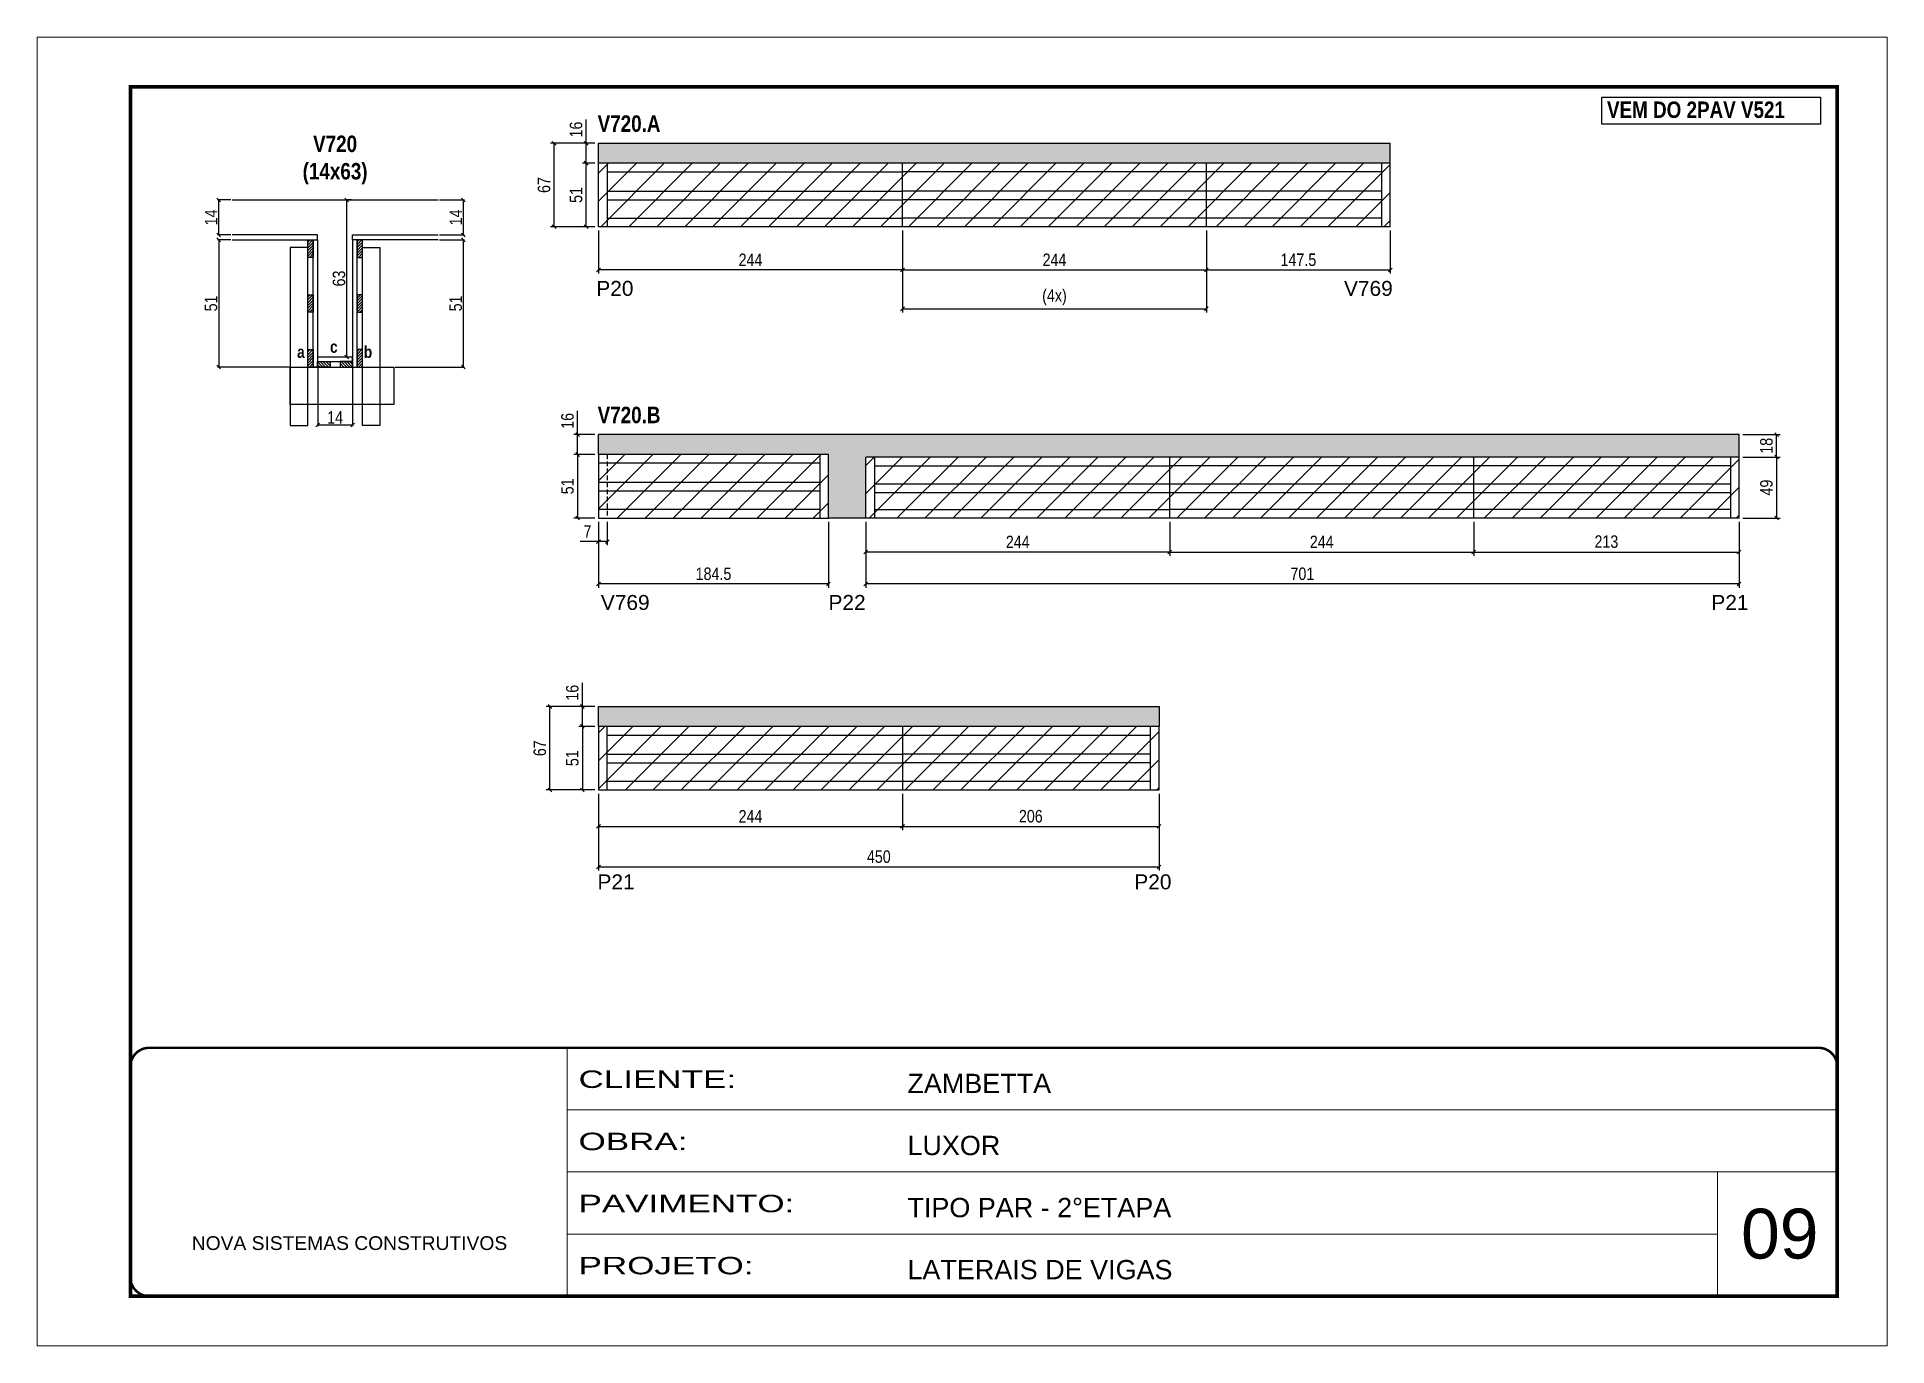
# Model space of a CAD drawing. Extents: x 3309 to 9563, y -2522 to 14608.
# Drawn here: x 3309 to 4794, y 11261 to 12311 of the extents above; entities that cross this region are included whole.
import ezdxf

# ---------------------------------------------------------------- set-up
doc = ezdxf.new("R2010")
doc.units = 0
for name, pattern in [('CONTINUO', [0]), ('DASHED', [0.75, 0.5, -0.25]), ('HIDDEN', [0.375, 0.25, -0.125])]:
    doc.linetypes.add(name, pattern=pattern)
for name, color, linetype in [('5', 5, 'Continuous'), ('COTA', 241, 'Continuous'), ('detalhes', 4, 'Continuous'), ('NOMENCLATURA', 7, 'Continuous'), ('Painéis', 200, 'Continuous'), ('SARR_2.2x7', 40, 'Continuous'), ('SARR_3.5x7', 81, 'Continuous')]:
    doc.layers.add(name, color=color, linetype=linetype)
for name, color, linetype, lineweight in [('CARIMBO', 255, 'Continuous', 9), ('CONCRETO', 251, 'Continuous', 25), ('Folhas', 255, 'Continuous', 9), ('Hachura', 251, 'Continuous', 9), ('SARRAFO DE PRESSAO', 251, 'DASHED', 9)]:
    doc.layers.add(name, color=color, linetype=linetype, lineweight=lineweight)
doc.styles.add('ARIAL', font='arial.ttf')
doc.styles.add('COTA TECNICA', font='techl___.ttf', dxfattribs={"height": 10})
doc.styles.add('COTA TECNICA 2X', font='techl___.ttf', dxfattribs={"height": 10})
doc.styles.get("Standard").update_dxf_attribs({"font": 'arial.ttf'})
doc.styles.add('TECNICA', font='techb___.ttf', dxfattribs={"height": 10})
doc.styles.add('Tecnologia', font='')
doc.styles.get('Tecnologia').set_extended_font_data('Forgotten Futurist')
doc.dimstyles.new('PAINEL', dxfattribs={"dimtxt": 10, "dimasz": 3, "dimexe": 3, "dimexo": 3, "dimgap": 3, "dimtad": 1, "dimdec": 1, "dimzin": 12, "dimdsep": 46, "dimtxsty": 'COTA TECNICA', "dimblk1": 'OBLIQUE', "dimblk2": 'OBLIQUE', "dimsah": 1, "dimcen": 0.9, "dimclrd": 4, "dimclre": 4, "dimclrt": 240, "dimadec": 1, "dimazin": 3, "dimtfac": 1, "dimtdec": 1, "dimtmove": 0, "dimatfit": 3, "dimfxl": 1, "dimtolj": 1, "dimtzin": 12, "dimarcsym": 0})
doc.dimstyles.new('SECAO', dxfattribs={"dimscale": 0.333333, "dimtxt": 5, "dimasz": 9, "dimexe": 3, "dimexo": 3, "dimgap": 3, "dimtad": 1, "dimdec": 1, "dimlfac": 0.5, "dimzin": 12, "dimdsep": 46, "dimtxsty": 'COTA TECNICA 2X', "dimblk1": 'OBLIQUE', "dimblk2": 'OBLIQUE', "dimsah": 1, "dimcen": 0.9, "dimclrd": 4, "dimclre": 4, "dimclrt": 240, "dimadec": 1, "dimazin": 3, "dimtfac": 1, "dimtdec": 1, "dimtmove": 0, "dimatfit": 3, "dimfxl": 1, "dimtolj": 1, "dimtzin": 12, "dimarcsym": 0})
pattern_1 = [(45, (-119985.518, -21131.5717), (-1.122532015, 1.122532015), [])]

msp = doc.modelspace()

# ---------------------------------------------------------------- texts
at = {"layer": '5', "linetype": 'Continuous'}
for s, rotation, p in [('P20', 0.00004, (3758.33, 12103.07, 0)), ('V769', 0.00004, (4358.5, 12103.07, 0)), ('V769', 359.99996, (3761.98, 11851.13)), ('P22', 359.99996, (3944.69, 11851.13)), ('P21', 359.99996, (4653.38, 11851.13)), ('P21', 359.99996, (3759.26, 11627.03)), ('P20', 359.99996, (4190.19, 11627.03))]:
    msp.add_text(s, height=12, rotation=rotation, dxfattribs=at).set_placement(p)
at = {"layer": 'CARIMBO', "style": 'ARIAL'}
msp.add_text('09', height=40, dxfattribs=at).set_placement((4677.23, 11330.85))
at = {"layer": 'detalhes', "style": 'TECNICA'}
for s, p in [('a', (3518.13, 12053.33)), ('c', (3544.57, 12057.44)), ('b', (3571.69, 12053.32))]:
    msp.add_text(s, height=9.6, dxfattribs=at).set_placement(p)
at = {"layer": 'NOMENCLATURA', "style": 'TECNICA'}
for s, p in [('VEM DO 2PAV V521', (4569.61, 12245.79)), ('V720.A', (3759.4, 12234.65)), ('V720.B', (3759.4, 12000.94))]:
    msp.add_text(s, height=13.2, dxfattribs=at).set_placement(p)
at = {"layer": 'NOMENCLATURA', "insert": (3548.65, 12231.66), "char_height": 13.2, "attachment_point": 2, "style": 'TECNICA'}
msp.add_mtext_dynamic_manual_height_columns('V720\\P(14x63)', width=300.2766, gutter_width=1, heights=[0], dxfattribs=at)

# ---------------------------------------------------------------- blocks, each defined once
blk = doc.blocks.new('9999999999')
at = {"color": 30, "linetype": 'CONTINUO'}
for p, q in [((98564.6, 34230.2), (98564.6, 34429.4)), ((98564.6, 34379.6), (99584, 34379.6)), ((98564.6, 34329.8), (99488, 34329.8)), ((99584, 34329.8), (99488, 34329.8)), ((99488, 34329.8), (99488, 34230.2)), ((98564.6, 34280), (99488, 34280))]:
    blk.add_line(p, q, dxfattribs=at)
at = {"color": 30, "linetype": 'CONTINUO', "const_width": 2}
blk.add_lwpolyline([(99584, 34230.2), (99584, 34414.4, 0.414214), (99569, 34429.4), (98229, 34429.4, 0.414214), (98214, 34414.4), (98214, 34245.2, 0.414214), (98229, 34230.2), (99584, 34230.2)], format="xyb", dxfattribs=at)
at = {"layer": 'Folhas'}
blk.add_lwpolyline([(98139, 34190.2), (99624, 34190.2), (99624, 35240.2), (98139, 35240.2)], close=True, dxfattribs=at)
at = {"layer": 'Folhas', "color": 30, "const_width": 3}
blk.add_lwpolyline([(98214, 34230.2), (99584, 34230.2), (99584, 35200.2), (98214, 35200.2)], close=True, dxfattribs=at)
at = {"color": 7, "linetype": 'Continuous', "ltscale": 5, "style": 'ARIAL'}
for s, height, p in [('ZAMBETTA', 15.48, (98837.7, 34393.1)), ('LUXOR', 15.48, (98837.7, 34343.3)), ('TIPO PAR - 2°ETAPA', 15.483, (98837.7, 34293.5)), ('NOVA SISTEMAS CONSTRUTIVOS', 11.059, (98263.2, 34267.2)), ('LATERAIS DE VIGAS', 15.483, (98837.7, 34243.7))]:
    blk.add_text(s, height=height, dxfattribs=at).set_placement(p)
at = {"layer": 'Folhas', "color": 7, "style": 'Tecnologia', "width": 1.5}
for s, p in [('CLIENTE:', (98573.7, 34397.2)), ('OBRA:', (98573.7, 34347.3)), ('PAVIMENTO:', (98573.7, 34297.5)), ('PROJETO:', (98573.7, 34247.7))]:
    blk.add_text(s, height=14, dxfattribs=at).set_placement(p)
blk = doc.blocks.new('_Oblique')
at = {"color": 0, "linetype": 'ByBlock', "lineweight": -2}
blk.add_line((-0.5, -0.5), (0.5, 0.5), dxfattribs=at)
blk = doc.blocks.new('*D1153')
at = {"layer": 'COTA', "color": 4, "lineweight": -2, "transparency": 16777216}
for p, q in [((3465, 12148), (3454.2, 12148)), ((3455.2, 12148), (3455.2, 12046)), ((3511.7, 12046), (3454.2, 12046))]:
    blk.add_line(p, q, dxfattribs=at)
at = {"layer": 'Defpoints', "color": 0, "transparency": 16777216}
for p in [(3466, 12148), (3455.2, 12046), (3512.7, 12046, 0)]:
    blk.add_point(p, dxfattribs=at)
at = {"layer": 'COTA', "color": 4, "lineweight": -2, "transparency": 16777216, "xscale": 3, "yscale": 3, "zscale": 3}
for p, rotation in [((3455.2, 12148), 90), ((3455.2, 12046), 270)]:
    blk.add_blockref('_Oblique', p, dxfattribs=dict(at, rotation=rotation))
at = {"layer": 'COTA', "color": 240, "transparency": 16777216, "insert": (3449.1, 12097), "char_height": 10, "attachment_point": 5, "rotation": 90, "style": 'COTA TECNICA 2X'}
blk.add_mtext('\\A1;51', dxfattribs=at)
blk = doc.blocks.new('*D1154')
at = {"layer": 'COTA', "color": 4, "lineweight": -2, "transparency": 16777216}
for p, q in [((3561.7, 12180), (3557, 12180)), ((3558, 12054), (3558, 12180)), ((3561.7, 12054), (3557, 12054))]:
    blk.add_line(p, q, dxfattribs=at)
at = {"layer": 'Defpoints', "color": 0, "transparency": 16777216}
for p in [(3558, 12180), (3562.7, 12180), (3562.7, 12054)]:
    blk.add_point(p, dxfattribs=at)
at = {"layer": 'COTA', "color": 4, "lineweight": -2, "transparency": 16777216, "xscale": 3, "yscale": 3, "zscale": 3}
for p, rotation in [((3558, 12180), 90), ((3558, 12054), 270)]:
    blk.add_blockref('_Oblique', p, dxfattribs=dict(at, rotation=rotation))
at = {"layer": 'COTA', "color": 240, "transparency": 16777216, "insert": (3551.8, 12117), "char_height": 10, "attachment_point": 5, "rotation": 90, "style": 'COTA TECNICA 2X'}
blk.add_mtext('\\A1;63', dxfattribs=at)
blk = doc.blocks.new('*D1174')
at = {"layer": 'COTA', "color": 4, "lineweight": -2, "transparency": 16777216}
for p, q in [((3465, 12180), (3454.2, 12180)), ((3455.2, 12152), (3455.2, 12180)), ((3465, 12152), (3454.2, 12152))]:
    blk.add_line(p, q, dxfattribs=at)
at = {"layer": 'Defpoints', "color": 0, "transparency": 16777216}
for p in [(3455.2, 12180), (3466, 12180), (3466, 12152)]:
    blk.add_point(p, dxfattribs=at)
at = {"layer": 'COTA', "color": 4, "lineweight": -2, "transparency": 16777216, "xscale": 3, "yscale": 3, "zscale": 3}
for p, rotation in [((3455.2, 12180), 90), ((3455.2, 12152), 270)]:
    blk.add_blockref('_Oblique', p, dxfattribs=dict(at, rotation=rotation))
at = {"layer": 'COTA', "color": 240, "transparency": 16777216, "insert": (3449.1, 12166), "char_height": 10, "attachment_point": 5, "rotation": 90, "style": 'COTA TECNICA 2X'}
blk.add_mtext('\\A1;14', dxfattribs=at)
blk = doc.blocks.new('*D1175')
at = {"layer": 'COTA', "color": 4, "lineweight": -2, "transparency": 16777216}
for p, q in [((3534.7, 12045), (3534.7, 11998.5)), ((3562.7, 12045), (3562.7, 11998.5)), ((3534.7, 11999.5), (3562.7, 11999.5))]:
    blk.add_line(p, q, dxfattribs=at)
at = {"layer": 'Defpoints', "color": 0, "transparency": 16777216}
for p in [(3534.7, 12046), (3562.7, 12046), (3562.7, 11999.5)]:
    blk.add_point(p, dxfattribs=at)
at = {"layer": 'COTA', "color": 4, "lineweight": -2, "transparency": 16777216, "xscale": 3, "yscale": 3, "zscale": 3, "rotation": 180}
blk.add_blockref('_Oblique', (3534.7, 11999.5), dxfattribs=at)
at = {"layer": 'COTA', "color": 4, "lineweight": -2, "transparency": 16777216, "xscale": 3, "yscale": 3, "zscale": 3}
blk.add_blockref('_Oblique', (3562.7, 11999.5), dxfattribs=at)
at = {"layer": 'COTA', "color": 240, "transparency": 16777216, "insert": (3548.7, 12005.6), "char_height": 10, "attachment_point": 5, "style": 'COTA TECNICA 2X'}
blk.add_mtext('\\A1;14', dxfattribs=at)
blk = doc.blocks.new('*D1176')
at = {"layer": 'COTA', "color": 4, "lineweight": -2, "transparency": 16777216}
for p, q in [((3632.4, 12148), (3652.6, 12148)), ((3651.6, 12046), (3651.6, 12148)), ((3596.8, 12046), (3652.6, 12046))]:
    blk.add_line(p, q, dxfattribs=at)
at = {"layer": 'Defpoints', "color": 0, "transparency": 16777216}
for p in [(3631.4, 12148), (3651.6, 12148), (3595.8, 12046)]:
    blk.add_point(p, dxfattribs=at)
at = {"layer": 'COTA', "color": 4, "lineweight": -2, "transparency": 16777216, "xscale": 3, "yscale": 3, "zscale": 3}
for p, rotation in [((3651.6, 12148), 90), ((3651.6, 12046), 270)]:
    blk.add_blockref('_Oblique', p, dxfattribs=dict(at, rotation=rotation))
at = {"layer": 'COTA', "color": 240, "transparency": 16777216, "insert": (3645.5, 12097), "char_height": 10, "attachment_point": 5, "rotation": 90, "style": 'COTA TECNICA 2X'}
blk.add_mtext('\\A1;51', dxfattribs=at)
blk = doc.blocks.new('*D1177')
at = {"layer": 'COTA', "color": 4, "lineweight": -2, "transparency": 16777216}
for p, q in [((3632.4, 12180), (3652.6, 12180)), ((3651.6, 12152), (3651.6, 12180)), ((3632.4, 12152), (3652.6, 12152))]:
    blk.add_line(p, q, dxfattribs=at)
at = {"layer": 'Defpoints', "color": 0, "transparency": 16777216}
for p in [(3631.4, 12180), (3651.6, 12180), (3631.4, 12152)]:
    blk.add_point(p, dxfattribs=at)
at = {"layer": 'COTA', "color": 4, "lineweight": -2, "transparency": 16777216, "xscale": 3, "yscale": 3, "zscale": 3}
for p, rotation in [((3651.6, 12180), 90), ((3651.6, 12152), 270)]:
    blk.add_blockref('_Oblique', p, dxfattribs=dict(at, rotation=rotation))
at = {"layer": 'COTA', "color": 240, "transparency": 16777216, "insert": (3645.5, 12166), "char_height": 10, "attachment_point": 5, "rotation": 90, "style": 'COTA TECNICA 2X'}
blk.add_mtext('\\A1;14', dxfattribs=at)
blk = doc.blocks.new('*D1830')
at = {"layer": 'COTA', "color": 4, "linetype": 'ByBlock', "lineweight": -2, "transparency": 16777216}
for p, q in [((3760.1, 12155.5), (3760.1, 12120.9)), ((4004.1, 12155.5), (4004.1, 12120.9)), ((4004.1, 12123.9), (3760.1, 12123.9))]:
    blk.add_line(p, q, dxfattribs=at)
at = {"layer": 'Defpoints', "color": 0, "linetype": 'ByBlock', "transparency": 16777216}
for p in [(3760.1, 12158.5), (4004.1, 12158.5), (3760.1, 12123.9)]:
    blk.add_point(p, dxfattribs=at)
at = {"layer": 'COTA', "color": 4, "linetype": 'ByBlock', "lineweight": -2, "transparency": 16777216, "xscale": 3, "yscale": 3, "zscale": 3, "rotation": 180}
blk.add_blockref('_Oblique', (3760.1, 12123.9), dxfattribs=at)
at = {"layer": 'COTA', "color": 4, "linetype": 'ByBlock', "lineweight": -2, "transparency": 16777216, "xscale": 3, "yscale": 3, "zscale": 3}
blk.add_blockref('_Oblique', (4004.1, 12123.9), dxfattribs=at)
at = {"layer": 'COTA', "color": 240, "linetype": 'ByBlock', "transparency": 16777216, "insert": (3882.1, 12132), "char_height": 10, "attachment_point": 5, "style": 'COTA TECNICA'}
blk.add_mtext('\\A1;244', dxfattribs=at)
blk = doc.blocks.new('*D1831')
at = {"layer": 'COTA', "color": 4, "lineweight": -2, "transparency": 16777216}
for p, q in [((4004.1, 12155.5), (4004.1, 12120.9)), ((4248.1, 12155.5), (4248.1, 12120.9)), ((4004.1, 12123.9), (4248.1, 12123.9))]:
    blk.add_line(p, q, dxfattribs=at)
at = {"layer": 'Defpoints', "color": 0, "transparency": 16777216}
for p in [(4004.1, 12158.5, 0), (4248.1, 12158.5, 0), (4248.1, 12123.9)]:
    blk.add_point(p, dxfattribs=at)
at = {"layer": 'COTA', "color": 4, "lineweight": -2, "transparency": 16777216, "xscale": 3, "yscale": 3, "zscale": 3, "rotation": 180}
blk.add_blockref('_Oblique', (4004.1, 12123.9), dxfattribs=at)
at = {"layer": 'COTA', "color": 4, "lineweight": -2, "transparency": 16777216, "xscale": 3, "yscale": 3, "zscale": 3}
blk.add_blockref('_Oblique', (4248.1, 12123.9), dxfattribs=at)
at = {"layer": 'COTA', "color": 240, "transparency": 16777216, "insert": (4126.1, 12132), "char_height": 10, "attachment_point": 5, "style": 'COTA TECNICA'}
blk.add_mtext('\\A1;244', dxfattribs=at)
blk = doc.blocks.new('*D1832')
at = {"layer": 'COTA', "color": 4, "lineweight": -2, "transparency": 16777216}
for p, q in [((4248.1, 12155.5), (4248.1, 12120.9)), ((4395.6, 12155.5), (4395.6, 12120.9)), ((4248.1, 12123.9), (4395.6, 12123.9))]:
    blk.add_line(p, q, dxfattribs=at)
at = {"layer": 'Defpoints', "color": 0, "transparency": 16777216}
for p in [(4248.1, 12158.5, 0), (4395.6, 12158.5, 0), (4395.6, 12123.9)]:
    blk.add_point(p, dxfattribs=at)
at = {"layer": 'COTA', "color": 4, "lineweight": -2, "transparency": 16777216, "xscale": 3, "yscale": 3, "zscale": 3, "rotation": 180}
blk.add_blockref('_Oblique', (4248.1, 12123.9), dxfattribs=at)
at = {"layer": 'COTA', "color": 4, "lineweight": -2, "transparency": 16777216, "xscale": 3, "yscale": 3, "zscale": 3}
blk.add_blockref('_Oblique', (4395.6, 12123.9), dxfattribs=at)
at = {"layer": 'COTA', "color": 240, "transparency": 16777216, "insert": (4321.9, 12132), "char_height": 10, "attachment_point": 5, "style": 'COTA TECNICA'}
blk.add_mtext('\\A1;147.5', dxfattribs=at)
blk = doc.blocks.new('*D1836')
at = {"layer": 'COTA', "color": 4, "lineweight": -2, "transparency": 16777216}
for p, q in [((3757.1, 12209.5), (3747.2, 12209.5)), ((3750.2, 12158.5), (3750.2, 12209.5)), ((3757.1, 12158.5), (3747.2, 12158.5))]:
    blk.add_line(p, q, dxfattribs=at)
at = {"layer": 'Defpoints', "color": 0, "transparency": 16777216}
for p in [(3750.2, 12209.5), (3760.1, 12209.5), (3760.1, 12158.5)]:
    blk.add_point(p, dxfattribs=at)
at = {"layer": 'COTA', "color": 4, "lineweight": -2, "transparency": 16777216, "xscale": 3, "yscale": 3, "zscale": 3}
for p, rotation in [((3750.2, 12209.5), 90), ((3750.2, 12158.5), 270)]:
    blk.add_blockref('_Oblique', p, dxfattribs=dict(at, rotation=rotation))
at = {"layer": 'COTA', "color": 240, "transparency": 16777216, "insert": (3742.1, 12184), "char_height": 10, "attachment_point": 5, "rotation": 90, "style": 'COTA TECNICA'}
blk.add_mtext('\\A1;51', dxfattribs=at)
blk = doc.blocks.new('*D1837')
at = {"layer": 'COTA', "color": 4, "lineweight": -2, "transparency": 16777216}
for p, q in [((3750.2, 12225.5), (3750.2, 12244.5)), ((3757.1, 12225.5), (3747.2, 12225.5)), ((3750.2, 12209.5), (3750.2, 12225.5)), ((3757.1, 12209.5), (3747.2, 12209.5))]:
    blk.add_line(p, q, dxfattribs=at)
at = {"layer": 'Defpoints', "color": 0, "transparency": 16777216}
for p in [(3750.2, 12225.5), (3760.1, 12225.5), (3760.1, 12209.5)]:
    blk.add_point(p, dxfattribs=at)
at = {"layer": 'COTA', "color": 4, "lineweight": -2, "transparency": 16777216, "xscale": 3, "yscale": 3, "zscale": 3}
for p, rotation in [((3750.2, 12225.5), 90), ((3750.2, 12209.5), 270)]:
    blk.add_blockref('_Oblique', p, dxfattribs=dict(at, rotation=rotation))
at = {"layer": 'COTA', "color": 240, "transparency": 16777216, "insert": (3742.1, 12236.5), "char_height": 10, "attachment_point": 5, "rotation": 90, "style": 'COTA TECNICA'}
blk.add_mtext('\\A1;16', dxfattribs=at)
blk = doc.blocks.new('*D1838')
at = {"layer": 'COTA', "color": 4, "lineweight": -2, "transparency": 16777216}
for p, q in [((3757.1, 12225.5), (3721.5, 12225.5)), ((3724.5, 12158.5), (3724.5, 12225.5)), ((3757.1, 12158.5), (3721.5, 12158.5))]:
    blk.add_line(p, q, dxfattribs=at)
at = {"layer": 'Defpoints', "color": 0, "transparency": 16777216}
for p in [(3724.5, 12225.5), (3760.1, 12225.5), (3760.1, 12158.5)]:
    blk.add_point(p, dxfattribs=at)
at = {"layer": 'COTA', "color": 4, "lineweight": -2, "transparency": 16777216, "xscale": 3, "yscale": 3, "zscale": 3}
for p, rotation in [((3724.5, 12225.5), 90), ((3724.5, 12158.5), 270)]:
    blk.add_blockref('_Oblique', p, dxfattribs=dict(at, rotation=rotation))
at = {"layer": 'COTA', "color": 240, "transparency": 16777216, "insert": (3716.4, 12192), "char_height": 10, "attachment_point": 5, "rotation": 90, "style": 'COTA TECNICA'}
blk.add_mtext('\\A1;67', dxfattribs=at)
blk = doc.blocks.new('*D1839')
at = {"layer": 'COTA', "color": 4, "lineweight": -2, "transparency": 16777216}
for p, q in [((4004.1, 12155.5), (4004.1, 12089.7)), ((4248.1, 12155.5), (4248.1, 12089.7)), ((4004.1, 12092.7), (4248.1, 12092.7))]:
    blk.add_line(p, q, dxfattribs=at)
at = {"layer": 'Defpoints', "color": 0, "transparency": 16777216}
for p in [(4004.1, 12158.5), (4248.1, 12158.5), (4248.1, 12092.7)]:
    blk.add_point(p, dxfattribs=at)
at = {"layer": 'COTA', "color": 4, "lineweight": -2, "transparency": 16777216, "xscale": 3, "yscale": 3, "zscale": 3, "rotation": 180}
blk.add_blockref('_Oblique', (4004.1, 12092.7), dxfattribs=at)
at = {"layer": 'COTA', "color": 4, "lineweight": -2, "transparency": 16777216, "xscale": 3, "yscale": 3, "zscale": 3}
blk.add_blockref('_Oblique', (4248.1, 12092.7), dxfattribs=at)
at = {"layer": 'COTA', "color": 240, "transparency": 16777216, "insert": (4126.1, 12101.9), "char_height": 10, "attachment_point": 5, "style": 'COTA TECNICA'}
blk.add_mtext('\\A1;(4x)', dxfattribs=at)
blk = doc.blocks.new('*D1840')
at = {"layer": 'COTA', "color": 4, "lineweight": -2, "transparency": 16777216}
for p, q in [((3760.1, 11703.7), (3760.1, 11642)), ((4210.1, 11703.7), (4210.1, 11642)), ((3760.1, 11645), (4210.1, 11645))]:
    blk.add_line(p, q, dxfattribs=at)
at = {"layer": 'Defpoints', "color": 0, "transparency": 16777216}
for p in [(3760.1, 11706.7), (4210.1, 11706.7), (4210.1, 11645)]:
    blk.add_point(p, dxfattribs=at)
at = {"layer": 'COTA', "color": 4, "lineweight": -2, "transparency": 16777216, "xscale": 3, "yscale": 3, "zscale": 3, "rotation": 180}
blk.add_blockref('_Oblique', (3760.1, 11645), dxfattribs=at)
at = {"layer": 'COTA', "color": 4, "lineweight": -2, "transparency": 16777216, "xscale": 3, "yscale": 3, "zscale": 3}
blk.add_blockref('_Oblique', (4210.1, 11645), dxfattribs=at)
at = {"layer": 'COTA', "color": 240, "transparency": 16777216, "insert": (3985.1, 11653.2), "char_height": 10, "attachment_point": 5, "style": 'COTA TECNICA'}
blk.add_mtext('\\A1;450', dxfattribs=at)
blk = doc.blocks.new('*D1841')
at = {"layer": 'COTA', "color": 4, "lineweight": -2, "transparency": 16777216}
for p, q in [((3760.1, 11703.7), (3760.1, 11674.5)), ((4004.1, 11703.7), (4004.1, 11674.5)), ((3760.1, 11677.5), (4004.1, 11677.5))]:
    blk.add_line(p, q, dxfattribs=at)
at = {"layer": 'Defpoints', "color": 0, "transparency": 16777216}
for p in [(3760.1, 11706.7), (4004.1, 11706.7), (4004.1, 11677.5)]:
    blk.add_point(p, dxfattribs=at)
at = {"layer": 'COTA', "color": 4, "lineweight": -2, "transparency": 16777216, "xscale": 3, "yscale": 3, "zscale": 3, "rotation": 180}
blk.add_blockref('_Oblique', (3760.1, 11677.5), dxfattribs=at)
at = {"layer": 'COTA', "color": 4, "lineweight": -2, "transparency": 16777216, "xscale": 3, "yscale": 3, "zscale": 3}
blk.add_blockref('_Oblique', (4004.1, 11677.5), dxfattribs=at)
at = {"layer": 'COTA', "color": 240, "transparency": 16777216, "insert": (3882.1, 11685.6), "char_height": 10, "attachment_point": 5, "style": 'COTA TECNICA'}
blk.add_mtext('\\A1;244', dxfattribs=at)
blk = doc.blocks.new('*D1842')
at = {"layer": 'COTA', "color": 4, "lineweight": -2, "transparency": 16777216}
for p, q in [((4004.1, 11703.7), (4004.1, 11674.5)), ((4210.1, 11703.7), (4210.1, 11674.5)), ((4004.1, 11677.5), (4210.1, 11677.5))]:
    blk.add_line(p, q, dxfattribs=at)
at = {"layer": 'Defpoints', "color": 0, "transparency": 16777216}
for p in [(4004.1, 11706.7), (4210.1, 11706.7), (4210.1, 11677.5)]:
    blk.add_point(p, dxfattribs=at)
at = {"layer": 'COTA', "color": 4, "lineweight": -2, "transparency": 16777216, "xscale": 3, "yscale": 3, "zscale": 3, "rotation": 180}
blk.add_blockref('_Oblique', (4004.1, 11677.5), dxfattribs=at)
at = {"layer": 'COTA', "color": 4, "lineweight": -2, "transparency": 16777216, "xscale": 3, "yscale": 3, "zscale": 3}
blk.add_blockref('_Oblique', (4210.1, 11677.5), dxfattribs=at)
at = {"layer": 'COTA', "color": 240, "transparency": 16777216, "insert": (4107.1, 11685.6), "char_height": 10, "attachment_point": 5, "style": 'COTA TECNICA'}
blk.add_mtext('\\A1;206', dxfattribs=at)
blk = doc.blocks.new('*D1843')
at = {"layer": 'COTA', "color": 4, "lineweight": -2, "transparency": 16777216}
for p, q in [((3757.1, 11757.7), (3744.2, 11757.7)), ((3747.2, 11757.7), (3747.2, 11706.7)), ((3757.1, 11706.7), (3744.2, 11706.7))]:
    blk.add_line(p, q, dxfattribs=at)
at = {"layer": 'Defpoints', "color": 0, "transparency": 16777216}
for p in [(3760.1, 11757.7), (3747.2, 11706.7), (3760.1, 11706.7)]:
    blk.add_point(p, dxfattribs=at)
at = {"layer": 'COTA', "color": 4, "lineweight": -2, "transparency": 16777216, "xscale": 3, "yscale": 3, "zscale": 3}
for p, rotation in [((3747.2, 11757.7), 90), ((3747.2, 11706.7), 270)]:
    blk.add_blockref('_Oblique', p, dxfattribs=dict(at, rotation=rotation))
at = {"layer": 'COTA', "color": 240, "transparency": 16777216, "insert": (3739.1, 11732.2), "char_height": 10, "attachment_point": 5, "rotation": 90, "style": 'COTA TECNICA'}
blk.add_mtext('\\A1;51', dxfattribs=at)
blk = doc.blocks.new('*D1844')
at = {"layer": 'COTA', "color": 4, "lineweight": -2, "transparency": 16777216}
for p, q in [((3747.2, 11773.7), (3747.2, 11792.7)), ((3757.1, 11773.7), (3744.2, 11773.7)), ((3747.2, 11757.7), (3747.2, 11773.7)), ((3757.1, 11757.7), (3744.2, 11757.7))]:
    blk.add_line(p, q, dxfattribs=at)
at = {"layer": 'Defpoints', "color": 0, "transparency": 16777216}
for p in [(3747.2, 11773.7), (3760.1, 11773.7), (3760.1, 11757.7)]:
    blk.add_point(p, dxfattribs=at)
at = {"layer": 'COTA', "color": 4, "lineweight": -2, "transparency": 16777216, "xscale": 3, "yscale": 3, "zscale": 3}
for p, rotation in [((3747.2, 11773.7), 90), ((3747.2, 11757.7), 270)]:
    blk.add_blockref('_Oblique', p, dxfattribs=dict(at, rotation=rotation))
at = {"layer": 'COTA', "color": 240, "transparency": 16777216, "insert": (3739.1, 11784.7), "char_height": 10, "attachment_point": 5, "rotation": 90, "style": 'COTA TECNICA'}
blk.add_mtext('\\A1;16', dxfattribs=at)
blk = doc.blocks.new('*D1845')
at = {"layer": 'COTA', "color": 4, "lineweight": -2, "transparency": 16777216}
for p, q in [((3757.1, 11773.7), (3718.1, 11773.7)), ((3721.1, 11706.7), (3721.1, 11773.7)), ((3757.1, 11706.7), (3718.1, 11706.7))]:
    blk.add_line(p, q, dxfattribs=at)
at = {"layer": 'Defpoints', "color": 0, "transparency": 16777216}
for p in [(3721.1, 11773.7), (3760.1, 11773.7), (3760.1, 11706.7)]:
    blk.add_point(p, dxfattribs=at)
at = {"layer": 'COTA', "color": 4, "lineweight": -2, "transparency": 16777216, "xscale": 3, "yscale": 3, "zscale": 3}
for p, rotation in [((3721.1, 11773.7), 90), ((3721.1, 11706.7), 270)]:
    blk.add_blockref('_Oblique', p, dxfattribs=dict(at, rotation=rotation))
at = {"layer": 'COTA', "color": 240, "transparency": 16777216, "insert": (3713, 11740.2), "char_height": 10, "attachment_point": 5, "rotation": 90, "style": 'COTA TECNICA'}
blk.add_mtext('\\A1;67', dxfattribs=at)
blk = doc.blocks.new('*D1846')
at = {"layer": 'COTA', "color": 4, "lineweight": -2, "transparency": 16777216}
for p, q in [((3760.1, 11921.8), (3760.1, 11869)), ((3944.6, 11921.8), (3944.6, 11869)), ((3944.6, 11872), (3760.1, 11872))]:
    blk.add_line(p, q, dxfattribs=at)
at = {"layer": 'Defpoints', "color": 0, "transparency": 16777216}
for p in [(3760.1, 11924.8), (3944.6, 11924.8), (3760.1, 11872)]:
    blk.add_point(p, dxfattribs=at)
at = {"layer": 'COTA', "color": 4, "lineweight": -2, "transparency": 16777216, "xscale": 3, "yscale": 3, "zscale": 3, "rotation": 180}
blk.add_blockref('_Oblique', (3760.1, 11872), dxfattribs=at)
at = {"layer": 'COTA', "color": 4, "lineweight": -2, "transparency": 16777216, "xscale": 3, "yscale": 3, "zscale": 3}
blk.add_blockref('_Oblique', (3944.6, 11872), dxfattribs=at)
at = {"layer": 'COTA', "color": 240, "transparency": 16777216, "insert": (3852.4, 11880.1), "char_height": 10, "attachment_point": 5, "style": 'COTA TECNICA'}
blk.add_mtext('\\A1;184.5', dxfattribs=at)
blk = doc.blocks.new('*D1847')
at = {"layer": 'COTA', "color": 4, "lineweight": -2, "transparency": 16777216}
for p, q in [((3760.1, 11921.8), (3760.1, 11903)), ((3767.1, 11921.8), (3767.1, 11903)), ((3760.1, 11906), (3745.4, 11906)), ((3767.1, 11906), (3760.1, 11906))]:
    blk.add_line(p, q, dxfattribs=at)
at = {"layer": 'Defpoints', "color": 0, "transparency": 16777216}
for p in [(3760.1, 11924.8), (3767.1, 11924.8), (3760.1, 11906)]:
    blk.add_point(p, dxfattribs=at)
at = {"layer": 'COTA', "color": 4, "lineweight": -2, "transparency": 16777216, "xscale": 3, "yscale": 3, "zscale": 3, "rotation": 180}
blk.add_blockref('_Oblique', (3760.1, 11906), dxfattribs=at)
at = {"layer": 'COTA', "color": 4, "lineweight": -2, "transparency": 16777216, "xscale": 3, "yscale": 3, "zscale": 3}
blk.add_blockref('_Oblique', (3767.1, 11906), dxfattribs=at)
at = {"layer": 'COTA', "color": 240, "transparency": 16777216, "insert": (3751.3, 11914.1), "char_height": 10, "attachment_point": 5, "style": 'COTA TECNICA'}
blk.add_mtext('\\A1;7', dxfattribs=at)
blk = doc.blocks.new('*D1848')
at = {"layer": 'COTA', "color": 4, "lineweight": -2, "transparency": 16777216}
for p, q in [((3757.1, 11975.8), (3740.3, 11975.8)), ((3743.3, 11975.8), (3743.3, 11924.8)), ((3757.1, 11924.8), (3740.3, 11924.8))]:
    blk.add_line(p, q, dxfattribs=at)
at = {"layer": 'Defpoints', "color": 0, "transparency": 16777216}
for p in [(3760.1, 11975.8), (3743.3, 11924.8), (3760.1, 11924.8)]:
    blk.add_point(p, dxfattribs=at)
at = {"layer": 'COTA', "color": 4, "lineweight": -2, "transparency": 16777216, "xscale": 3, "yscale": 3, "zscale": 3}
for p, rotation in [((3743.3, 11975.8), 90), ((3743.3, 11924.8), 270)]:
    blk.add_blockref('_Oblique', p, dxfattribs=dict(at, rotation=rotation))
at = {"layer": 'COTA', "color": 240, "transparency": 16777216, "insert": (3735.2, 11950.3), "char_height": 10, "attachment_point": 5, "rotation": 90, "style": 'COTA TECNICA'}
blk.add_mtext('\\A1;51', dxfattribs=at)
blk = doc.blocks.new('*D1849')
at = {"layer": 'COTA', "color": 4, "lineweight": -2, "transparency": 16777216}
for p, q in [((3743.3, 11991.8), (3743.3, 12010.8)), ((3757.1, 11991.8), (3740.3, 11991.8)), ((3743.3, 11975.8), (3743.3, 11991.8)), ((3757.1, 11975.8), (3740.3, 11975.8))]:
    blk.add_line(p, q, dxfattribs=at)
at = {"layer": 'Defpoints', "color": 0, "transparency": 16777216}
for p in [(3743.3, 11991.8), (3760.1, 11991.8), (3760.1, 11975.8)]:
    blk.add_point(p, dxfattribs=at)
at = {"layer": 'COTA', "color": 4, "lineweight": -2, "transparency": 16777216, "xscale": 3, "yscale": 3, "zscale": 3}
for p, rotation in [((3743.3, 11991.8), 90), ((3743.3, 11975.8), 270)]:
    blk.add_blockref('_Oblique', p, dxfattribs=dict(at, rotation=rotation))
at = {"layer": 'COTA', "color": 240, "transparency": 16777216, "insert": (3735.2, 12002.8), "char_height": 10, "attachment_point": 5, "rotation": 90, "style": 'COTA TECNICA'}
blk.add_mtext('\\A1;16', dxfattribs=at)
blk = doc.blocks.new('*D1833')
at = {"layer": 'COTA', "color": 4, "linetype": 'ByBlock', "lineweight": -2, "transparency": 16777216}
for p, q in [((3974.6, 11921.8), (3974.6, 11894.6)), ((4218.6, 11921.8), (4218.6, 11894.6)), ((4218.6, 11897.6), (3974.6, 11897.6))]:
    blk.add_line(p, q, dxfattribs=at)
at = {"layer": 'Defpoints', "color": 0, "linetype": 'ByBlock', "transparency": 16777216}
for p in [(3974.6, 11924.8), (4218.6, 11924.8), (3974.6, 11897.6)]:
    blk.add_point(p, dxfattribs=at)
at = {"layer": 'COTA', "color": 4, "linetype": 'ByBlock', "lineweight": -2, "transparency": 16777216, "xscale": 3, "yscale": 3, "zscale": 3, "rotation": 180}
blk.add_blockref('_Oblique', (3974.6, 11897.6), dxfattribs=at)
at = {"layer": 'COTA', "color": 4, "linetype": 'ByBlock', "lineweight": -2, "transparency": 16777216, "xscale": 3, "yscale": 3, "zscale": 3}
blk.add_blockref('_Oblique', (4218.6, 11897.6), dxfattribs=at)
at = {"layer": 'COTA', "color": 240, "linetype": 'ByBlock', "transparency": 16777216, "insert": (4096.6, 11905.7), "char_height": 10, "attachment_point": 5, "style": 'COTA TECNICA'}
blk.add_mtext('\\A1;244', dxfattribs=at)
blk = doc.blocks.new('*D1834')
at = {"layer": 'COTA', "color": 4, "lineweight": -2, "transparency": 16777216}
for p, q in [((4218.6, 11921.8), (4218.6, 11894.6)), ((4462.6, 11921.8), (4462.6, 11894.6)), ((4218.6, 11897.6), (4462.6, 11897.6))]:
    blk.add_line(p, q, dxfattribs=at)
at = {"layer": 'Defpoints', "color": 0, "transparency": 16777216}
for p in [(4218.6, 11924.8, 0), (4462.6, 11924.8, 0), (4462.6, 11897.6)]:
    blk.add_point(p, dxfattribs=at)
at = {"layer": 'COTA', "color": 4, "lineweight": -2, "transparency": 16777216, "xscale": 3, "yscale": 3, "zscale": 3, "rotation": 180}
blk.add_blockref('_Oblique', (4218.6, 11897.6), dxfattribs=at)
at = {"layer": 'COTA', "color": 4, "lineweight": -2, "transparency": 16777216, "xscale": 3, "yscale": 3, "zscale": 3}
blk.add_blockref('_Oblique', (4462.6, 11897.6), dxfattribs=at)
at = {"layer": 'COTA', "color": 240, "transparency": 16777216, "insert": (4340.6, 11905.7), "char_height": 10, "attachment_point": 5, "style": 'COTA TECNICA'}
blk.add_mtext('\\A1;244', dxfattribs=at)
blk = doc.blocks.new('*D1835')
at = {"layer": 'COTA', "color": 4, "lineweight": -2, "transparency": 16777216}
for p, q in [((4462.6, 11921.8), (4462.6, 11894.6)), ((4675.6, 11921.8), (4675.6, 11894.6)), ((4462.6, 11897.6), (4675.6, 11897.6))]:
    blk.add_line(p, q, dxfattribs=at)
at = {"layer": 'Defpoints', "color": 0, "transparency": 16777216}
for p in [(4462.6, 11924.8, 0), (4675.6, 11924.8, 0), (4675.6, 11897.6)]:
    blk.add_point(p, dxfattribs=at)
at = {"layer": 'COTA', "color": 4, "lineweight": -2, "transparency": 16777216, "xscale": 3, "yscale": 3, "zscale": 3, "rotation": 180}
blk.add_blockref('_Oblique', (4462.6, 11897.6), dxfattribs=at)
at = {"layer": 'COTA', "color": 4, "lineweight": -2, "transparency": 16777216, "xscale": 3, "yscale": 3, "zscale": 3}
blk.add_blockref('_Oblique', (4675.6, 11897.6), dxfattribs=at)
at = {"layer": 'COTA', "color": 240, "transparency": 16777216, "insert": (4569.1, 11905.9), "char_height": 10, "attachment_point": 5, "style": 'COTA TECNICA'}
blk.add_mtext('\\A1;213', dxfattribs=at)
blk = doc.blocks.new('*D1850')
at = {"layer": 'COTA', "color": 4, "lineweight": -2, "transparency": 16777216}
for p, q in [((3974.6, 11921.8), (3974.6, 11869)), ((4675.6, 11921.8), (4675.6, 11869)), ((4675.6, 11872), (3974.6, 11872))]:
    blk.add_line(p, q, dxfattribs=at)
at = {"layer": 'Defpoints', "color": 0, "transparency": 16777216}
for p in [(3974.6, 11924.8, 0), (4675.6, 11924.8, 0), (3974.6, 11872)]:
    blk.add_point(p, dxfattribs=at)
at = {"layer": 'COTA', "color": 4, "lineweight": -2, "transparency": 16777216, "xscale": 3, "yscale": 3, "zscale": 3, "rotation": 180}
blk.add_blockref('_Oblique', (3974.6, 11872), dxfattribs=at)
at = {"layer": 'COTA', "color": 4, "lineweight": -2, "transparency": 16777216, "xscale": 3, "yscale": 3, "zscale": 3}
blk.add_blockref('_Oblique', (4675.6, 11872), dxfattribs=at)
at = {"layer": 'COTA', "color": 240, "transparency": 16777216, "insert": (4325.1, 11880.1), "char_height": 10, "attachment_point": 5, "style": 'COTA TECNICA'}
blk.add_mtext('\\A1;701', dxfattribs=at)
blk = doc.blocks.new('*D1851')
at = {"layer": 'COTA', "color": 4, "lineweight": -2, "transparency": 16777216}
for p, q in [((4678.6, 11973.8), (4708.7, 11973.8)), ((4705.7, 11973.8), (4705.7, 11924.8)), ((4678.6, 11924.8), (4708.7, 11924.8))]:
    blk.add_line(p, q, dxfattribs=at)
at = {"layer": 'Defpoints', "color": 0, "transparency": 16777216}
for p in [(4675.6, 11973.8), (4675.6, 11924.8), (4705.7, 11924.8)]:
    blk.add_point(p, dxfattribs=at)
at = {"layer": 'COTA', "color": 4, "lineweight": -2, "transparency": 16777216, "xscale": 3, "yscale": 3, "zscale": 3}
for p, rotation in [((4705.7, 11973.8), 90), ((4705.7, 11924.8), 270)]:
    blk.add_blockref('_Oblique', p, dxfattribs=dict(at, rotation=rotation))
at = {"layer": 'COTA', "color": 240, "transparency": 16777216, "insert": (4697.6, 11949.3), "char_height": 10, "attachment_point": 5, "rotation": 90, "style": 'COTA TECNICA'}
blk.add_mtext('\\A1;49', dxfattribs=at)
blk = doc.blocks.new('*D1852')
at = {"layer": 'COTA', "color": 4, "lineweight": -2, "transparency": 16777216}
for p, q in [((4678.6, 11991.8), (4708.7, 11991.8)), ((4705.7, 11973.8), (4705.7, 11991.8)), ((4678.6, 11973.8), (4708.7, 11973.8))]:
    blk.add_line(p, q, dxfattribs=at)
at = {"layer": 'Defpoints', "color": 0, "transparency": 16777216}
for p in [(4675.6, 11991.8), (4705.7, 11991.8), (4675.6, 11973.8)]:
    blk.add_point(p, dxfattribs=at)
at = {"layer": 'COTA', "color": 4, "lineweight": -2, "transparency": 16777216, "xscale": 3, "yscale": 3, "zscale": 3}
for p, rotation in [((4705.7, 11991.8), 90), ((4705.7, 11973.8), 270)]:
    blk.add_blockref('_Oblique', p, dxfattribs=dict(at, rotation=rotation))
at = {"layer": 'COTA', "color": 240, "transparency": 16777216, "insert": (4697.6, 11982.8), "char_height": 10, "attachment_point": 5, "rotation": 90, "style": 'COTA TECNICA'}
blk.add_mtext('\\A1;18', dxfattribs=at)

# ---------------------------------------------------------------- dimensions: what is measured, and where the dimension line sits
at = {"layer": 'COTA'}
for base, p1, p2, angle, dimstyle, picture, middle in [((3750.17, 12225.46), (3760.12, 12209.46), (3760.12, 12225.46), 90, 'PAINEL', '*D1837', (3742.07, 12236.47)), ((3724.54, 12225.46), (3760.12, 12158.46), (3760.12, 12225.46), 90, 'PAINEL', '*D1838', (3716.44, 12191.96)), ((3750.17, 12209.46), (3760.12, 12158.46), (3760.12, 12209.46), 90, 'PAINEL', '*D1836', (3742.06, 12183.96)), ((3455.16, 12179.97), (3465.95, 12151.97), (3465.95, 12179.97), 90, 'SECAO', '*D1174', (3449.09, 12165.97)), ((3651.58, 12179.97), (3631.35, 12151.97), (3631.35, 12179.97), 90, 'SECAO', '*D1177', (3645.51, 12165.97)), ((3455.16, 12045.97), (3465.95, 12147.97), (3512.65, 12045.97), 90, 'SECAO', '*D1153', (3449.05, 12096.97)), ((3651.58, 12147.97), (3595.84, 12045.97), (3631.35, 12147.97), 90, 'SECAO', '*D1176', (3645.47, 12096.97)), ((3743.35, 11991.76), (3760.12, 11975.76), (3760.12, 11991.76), 90, 'PAINEL', '*D1849', (3735.24, 12002.77)), ((4705.71, 11991.76), (4675.62, 11973.76), (4675.62, 11991.76), 90, 'PAINEL', '*D1852', (4697.61, 11982.76)), ((3743.35, 11924.76), (3760.12, 11975.76), (3760.12, 11924.76), 90, 'PAINEL', '*D1848', (3735.24, 11950.26)), ((4705.71, 11924.76), (4675.62, 11973.76), (4675.62, 11924.76), 90, 'PAINEL', '*D1851', (4697.6, 11949.26)), ((3760.12, 11906), (3767.12, 11924.76), (3760.12, 11924.76), 180, 'PAINEL', '*D1847', (3751.26, 11914.08)), ((3760.12, 11871.98), (3944.62, 11924.76), (3760.12, 11924.76), 180, 'PAINEL', '*D1846', (3852.37, 11880.11)), ((3747.22, 11773.71), (3760.12, 11757.71), (3760.12, 11773.71), 90, 'PAINEL', '*D1844', (3739.12, 11784.72)), ((3721.06, 11773.71), (3760.12, 11706.71), (3760.12, 11773.71), 90, 'PAINEL', '*D1845', (3712.95, 11740.21)), ((3747.22, 11706.71), (3760.12, 11757.71), (3760.12, 11706.71), 90, 'PAINEL', '*D1843', (3739.11, 11732.21)), ((4210.12, 11645.05), (3760.12, 11706.71), (4210.12, 11706.71), 180, 'PAINEL', '*D1840', (3985.12, 11653.16))]:
    dim = msp.add_linear_dim(base=base, p1=p1, p2=p2, angle=angle, dimstyle=dimstyle, dxfattribs=at)
    dim.commit()
    dim.dimension.update_dxf_attribs({"geometry": picture, "text_midpoint": middle})
dim = msp.add_linear_dim(base=(3557.98, 12179.97), p1=(3562.65, 12053.97), p2=(3562.65, 12179.97), angle=90, dimstyle='SECAO', dxfattribs=at)
dim.commit()
dim.dimension.update_dxf_attribs({"geometry": '*D1154', "text_midpoint": (3557.98, 12116.97), "dimtype": 160})
at = {"layer": 'COTA', "linetype": 'ByBlock'}
for base, p1, p2, picture, middle in [((3760.12, 12123.92), (4004.12, 12158.46), (3760.12, 12158.46), '*D1830', (3882.12, 12131.99)), ((3974.62, 11897.64), (4218.62, 11924.76), (3974.62, 11924.76), '*D1833', (4096.62, 11905.71))]:
    dim = msp.add_linear_dim(base=base, p1=p1, p2=p2, angle=180, dimstyle='PAINEL', override={"dimtmove": 1}, dxfattribs=at)
    dim.commit()
    dim.dimension.update_dxf_attribs({"geometry": picture, "text_midpoint": middle})
at = {"layer": 'COTA'}
for base, p1, p2, dimstyle, picture, middle in [((4248.12, 12123.92, 0), (4004.12, 12158.46), (4248.12, 12158.46), 'PAINEL', '*D1831', (4126.12, 12131.99, 0)), ((4395.62, 12123.92, 0), (4248.12, 12158.46), (4395.62, 12158.46), 'PAINEL', '*D1832', (4321.87, 12132.03, 0)), ((3562.65, 11999.52), (3534.65, 12045.97), (3562.65, 12045.97), 'SECAO', '*D1175', (3548.65, 12005.59)), ((3974.62, 11871.98, 0), (4675.62, 11924.76), (3974.62, 11924.76), 'PAINEL', '*D1850', (4325.12, 11880.08, 0)), ((4462.62, 11897.64, 0), (4218.62, 11924.76), (4462.62, 11924.76), 'PAINEL', '*D1834', (4340.62, 11905.71, 0)), ((4675.62, 11897.64, 0), (4462.62, 11924.76), (4675.62, 11924.76), 'PAINEL', '*D1835', (4569.12, 11905.86, 0)), ((4004.12, 11677.53), (3760.12, 11706.71), (4004.12, 11706.71), 'PAINEL', '*D1841', (3882.12, 11685.61))]:
    dim = msp.add_linear_dim(base=base, p1=p1, p2=p2, dimstyle=dimstyle, dxfattribs=at)
    dim.commit()
    dim.dimension.update_dxf_attribs({"geometry": picture, "text_midpoint": middle})
dim = msp.add_linear_dim(base=(4248.12, 12092.69), p1=(4004.12, 12158.46), p2=(4248.12, 12158.46), text='(4x)', dimstyle='PAINEL', dxfattribs=at)
dim.commit()
dim.dimension.update_dxf_attribs({"geometry": '*D1839', "text_midpoint": (4126.12, 12101.91)})
dim = msp.add_linear_dim(base=(4210.12, 11677.53), p1=(4004.12, 11706.71), p2=(4210.12, 11706.71), dimstyle='PAINEL', override={"dimtmove": 1}, dxfattribs=at)
dim.commit()
dim.dimension.update_dxf_attribs({"geometry": '*D1842', "text_midpoint": (4107.12, 11685.64)})

# ---------------------------------------------------------------- hatches: boundary and pattern name
at = {"layer": 'COTA'}
h = msp.add_hatch(dxfattribs=at)
h.set_pattern_fill('AR-CONC', color=256, scale=0.03)
h.set_pattern_definition([(50, (18.012, 2673.1487), (5.46554, -0.4781726), [0.5715, -6.2865]), (355, (18.012, 2673.1487), (-1.0573026, 5.7317054), [0.4572, -5.0292175]), (100.451445, (18.4676, 2673.109), (4.4082374, 5.2535326), [0.4857003, -5.3427073]), (46.1842, (18.012, 2674.673), (8.1323712, -1.26127), [0.85725, -9.42975]), (96.63556, (18.69, 2674.568), (7.122124, 7.422784), [0.728551, -8.014068]), (351.18415, (18.012, 2674.673), (7.122124, 7.422784), [0.685799, -7.543792]), (21, (18.774, 2674.2917), (4.5484317, -3.067956), [0.5715, -6.2865]), (326, (18.774, 2674.2917), (1.854061, 5.525639), [0.4572, -5.0292]), (71.451445, (19.153, 2674.036), (6.4024926, 2.457683), [0.4857003, -5.342698]), (37.5, (18.0122, 2673.1487), (0.0926581, 2.53665117), [0, -4.96824, 0, -5.1054, 0, -5.04825]), (7.5, (18.0122, 2673.1487), (2.0045899, 3.00541724), [0, -2.91084, 0, -4.85394, 0, -1.92405]), (327.5, (16.313, 2673.1487), (4.06771786, -0.1718623), [0, -1.905, 0, -5.9436, 0, -7.8867]), (317.5, (15.551, 2673.1487), (4.4438754, 0.7627947), [0, -2.4765, 0, -3.94716, 0, -5.6007])])
h.paths.add_polyline_path([(4395.62, 12209.46), (4395.62, 12225.46), (3760.12, 12225.46), (3760.12, 12209.46)])
h = msp.add_hatch(dxfattribs=at)
h.set_pattern_fill('AR-CONC', color=256, scale=0.03)
h.paths.add_polyline_path([(3944.62, 11924.76), (3974.62, 11924.76), (3974.62, 11973.76), (4675.62, 11973.76), (4675.62, 11991.76), (3760.12, 11991.76), (3760.12, 11975.76), (3944.62, 11975.76)])
h = msp.add_hatch(dxfattribs=at)
h.set_pattern_fill('AR-CONC', color=256, scale=0.03)
h.set_pattern_definition([(50, (36.2224, -431.4666), (5.46554, -0.4781726), [0.5715, -6.2865]), (355, (36.2224, -431.4666), (-1.0573026, 5.7317054), [0.4572, -5.0292175]), (100.451445, (36.678, -431.5064), (4.4082374, 5.2535326), [0.4857003, -5.3427073]), (46.1842, (36.2224, -429.9426), (8.1323712, -1.26127), [0.85725, -9.42975]), (96.63556, (36.9, -430.048), (7.122124, 7.4227837), [0.7285507, -8.014068]), (351.18415, (36.222, -429.943), (7.122124, 7.422784), [0.685799, -7.543792]), (21, (36.9844, -430.3236), (4.5484317, -3.067956), [0.5715, -6.2865]), (326, (36.9844, -430.3236), (1.8540609, 5.525639), [0.4572, -5.0292]), (71.451445, (37.3634, -430.579), (6.4024926, 2.457683), [0.4857003, -5.3426981]), (37.5, (36.2224, -431.4666), (0.0926581, 2.53665117), [0, -4.96824, 0, -5.1054, 0, -5.04825]), (7.5, (36.2224, -431.4666), (2.0045899, 3.00541724), [0, -2.91084, 0, -4.85394, 0, -1.92405]), (327.5, (34.5231, -431.4666), (4.06771786, -0.17186232), [0, -1.905, 0, -5.9436, 0, -7.8867]), (317.5, (33.761, -431.4666), (4.4438754, 0.7627947), [0, -2.4765, 0, -3.94716, 0, -5.6007])])
h.paths.add_polyline_path([(3760.12, 11773.71), (3760.12, 11757.71), (4210.12, 11757.71), (4210.12, 11773.71)])
at = {"layer": 'Hachura', "linetype": 'ByBlock'}
h = msp.add_hatch(dxfattribs=at)
h.set_pattern_fill('ANSI31', color=256, scale=5)
h.paths.add_polyline_path([(4004.12, 12209.46), (3760.12, 12209.46), (3760.12, 12158.46), (4004.12, 12158.46)])
h.paths.add_polyline_path([(4248.12, 12209.46), (4004.12, 12209.46), (4004.12, 12158.46), (4248.12, 12158.46)])
h.paths.add_polyline_path([(4395.62, 12209.46), (4248.12, 12209.46), (4248.12, 12158.46), (4395.62, 12158.46)])
h = msp.add_hatch(dxfattribs=at)
h.set_pattern_fill('ANSI31', color=256, scale=5)
h.paths.add_polyline_path([(3944.62, 11975.76), (3760.12, 11975.76), (3760.12, 11924.76), (3944.62, 11924.76)])
h.paths.add_polyline_path([(4218.62, 11973.76), (3974.62, 11973.76), (3974.62, 11924.76), (4218.62, 11924.76)])
h.paths.add_polyline_path([(4462.62, 11973.76), (4218.62, 11973.76), (4218.62, 11924.76), (4462.62, 11924.76)])
h.paths.add_polyline_path([(4675.62, 11973.76), (4462.62, 11973.76), (4462.62, 11924.76), (4675.62, 11924.76)])
h.paths.add_polyline_path([(4210.12, 11757.71), (4004.12, 11757.71), (4004.12, 11706.71), (4210.12, 11706.71)])
h.paths.add_polyline_path([(4004.12, 11757.71), (3760.12, 11757.71), (3760.12, 11706.71), (4004.12, 11706.71)])
at = {"layer": 'SARR_2.2x7'}
h = msp.add_hatch(dxfattribs=at)
h.set_pattern_fill('ANSI31', color=256, scale=0.5)
h.set_pattern_definition([(45, (-119985.518, -21087.5717), (-1.122532015, 1.122532015), [])])
h.paths.add_polyline_path([(3526.65, 12133.97), (3531.05, 12133.97), (3531.05, 12147.97), (3526.65, 12147.97)])
h = msp.add_hatch(dxfattribs=at)
h.set_pattern_fill('ANSI31', color=256, scale=0.5)
h.set_pattern_definition([(45, (-119995.518, -21087.5717), (-1.122532015, 1.122532015), [])])
h.paths.add_polyline_path([(3570.65, 12133.97), (3566.25, 12133.97), (3566.25, 12147.97), (3570.65, 12147.97)])
h = msp.add_hatch(dxfattribs=at)
h.set_pattern_fill('ANSI31', color=256, scale=0.5)
h.set_pattern_definition(pattern_1)
h.paths.add_polyline_path([(3526.65, 12089.97), (3531.05, 12089.97), (3531.05, 12103.97), (3526.65, 12103.97)])
h = msp.add_hatch(dxfattribs=at)
h.set_pattern_fill('ANSI31', color=256, scale=0.5)
h.set_pattern_definition(pattern_1)
h.paths.add_polyline_path([(3570.65, 12089.97), (3566.25, 12089.97), (3566.25, 12103.97), (3570.65, 12103.97)])
h = msp.add_hatch(dxfattribs=at)
h.set_pattern_fill('ANSI31', color=256, scale=0.5)
h.set_pattern_definition([(45, (-119985.518, -21175.5717), (-1.122532015, 1.122532015), [])])
h.paths.add_polyline_path([(3526.65, 12045.97), (3531.05, 12045.97), (3531.05, 12059.97), (3526.65, 12059.97)])
h = msp.add_hatch(dxfattribs=at)
h.set_pattern_fill('ANSI31', color=256, scale=0.5)
h.set_pattern_definition([(45, (-119995.518, -21175.5717), (-1.122532015, 1.122532015), [])])
h.paths.add_polyline_path([(3570.65, 12045.97), (3566.25, 12045.97), (3566.25, 12059.97), (3570.65, 12059.97)])
h = msp.add_hatch(dxfattribs=at)
h.set_pattern_fill('ANSI31', color=256, scale=0.5, angle=90)
h.set_pattern_definition([(135, (36770.1903, -111466.2027), (-1.122532015, -1.122532015), [])])
h.paths.add_polyline_path([(3544.65, 12045.97), (3544.65, 12050.37), (3534.65, 12050.37), (3534.65, 12045.97)])
h = msp.add_hatch(dxfattribs=at)
h.set_pattern_fill('ANSI31', color=256, scale=0.5, angle=90)
h.set_pattern_definition([(135, (36760.1903, -111466.2027), (-1.122532015, -1.122532015), [])])
h.paths.add_polyline_path([(3552.65, 12050.37), (3552.65, 12045.97), (3562.65, 12045.97), (3562.65, 12050.37)])

# ---------------------------------------------------------------- linework, layer by layer
at = {"layer": 'CONCRETO', "linetype": 'Continuous'}
msp.add_line((3631.35, 12179.97), (3465.95, 12179.97), dxfattribs=at)
at = {"layer": 'COTA'}
for p, q in [((3760.12, 12209.46), (3760.12, 12225.46)), ((3760.12, 12225.46), (4395.62, 12225.46)), ((4395.62, 12209.46), (4395.62, 12225.46)), ((4675.62, 11991.76), (3760.12, 11991.76)), ((3760.12, 11975.76), (3760.12, 11991.76)), ((4675.62, 11973.76), (4675.62, 11991.76)), ((3974.62, 11924.76), (3944.62, 11924.76)), ((3760.12, 11757.71), (3760.12, 11773.71)), ((3760.12, 11773.71), (4210.12, 11773.71)), ((4210.12, 11773.71), (4210.12, 11757.71))]:
    msp.add_line(p, q, dxfattribs=at)
at = {"layer": 'NOMENCLATURA'}
msp.add_lwpolyline([(4565.42, 12262.39), (4741.01, 12262.39), (4741.01, 12240.83), (4565.42, 12240.83)], close=True, dxfattribs=at)
at = {"layer": 'Painéis', "linetype": 'ByBlock'}
for p, q in [((4395.62, 12209.46), (3760.12, 12209.46)), ((3760.12, 12158.46), (3760.12, 12209.46)), ((4004.12, 12158.46), (4004.12, 12209.46)), ((4248.12, 12158.46), (4248.12, 12209.46)), ((4395.62, 12158.46), (4395.62, 12209.46)), ((4395.62, 12158.46), (3760.12, 12158.46)), ((3944.62, 11975.76), (3760.12, 11975.76)), ((3760.12, 11975.76), (3760.12, 11924.76)), ((3944.62, 11924.76), (3944.62, 11975.76)), ((4675.62, 11973.76), (3974.62, 11973.76)), ((3974.62, 11924.76), (3974.62, 11973.76)), ((4218.62, 11924.76), (4218.62, 11973.76)), ((4462.62, 11924.76), (4462.62, 11973.76)), ((4675.62, 11924.76), (4675.62, 11973.76)), ((3760.12, 11924.76), (3944.62, 11924.76)), ((4675.62, 11924.76), (3974.62, 11924.76)), ((4210.12, 11757.71), (3760.12, 11757.71)), ((3760.12, 11757.71), (3760.12, 11706.71)), ((4004.12, 11757.71), (4004.12, 11706.71)), ((4210.12, 11706.71), (4210.12, 11757.71)), ((3760.12, 11706.71), (4210.12, 11706.71))]:
    msp.add_line(p, q, dxfattribs=at)
at = {"layer": 'Painéis', "linetype": 'Continuous'}
for points in [[(3465.95, 12147.97), (3534.65, 12147.97), (3534.65, 12151.97), (3465.95, 12151.97)], [(3631.35, 12147.97), (3562.65, 12147.97), (3562.65, 12151.97), (3631.35, 12151.97)]]:
    msp.add_lwpolyline(points, dxfattribs=at)
for points in [[(3531.05, 12045.97), (3531.05, 12147.97), (3534.65, 12147.97), (3534.65, 12045.97)], [(3566.25, 12045.97), (3566.25, 12147.97), (3562.65, 12147.97), (3562.65, 12045.97)], [(3562.65, 12053.97), (3534.65, 12053.97), (3534.65, 12050.37), (3562.65, 12050.37)]]:
    msp.add_lwpolyline(points, close=True, dxfattribs=at)
at = {"layer": 'SARR_2.2x7', "linetype": 'Continuous'}
for p, q in [((3767.12, 12209.46), (3767.12, 12158.46)), ((4388.62, 12209.46), (4388.62, 12158.46)), ((3767.12, 12202.46), (4004.12, 12202.46)), ((4248.12, 12202.46), (4004.12, 12202.46)), ((4388.62, 12202.46), (4248.12, 12202.46)), ((3767.12, 12187.15), (4004.12, 12187.15)), ((3767.12, 12180.15), (4004.12, 12180.15)), ((4248.12, 12187.15), (4004.12, 12187.15)), ((4248.12, 12180.15), (4004.12, 12180.15)), ((4388.62, 12187.15), (4248.12, 12187.15)), ((4388.62, 12180.15), (4248.12, 12180.15)), ((3767.12, 12165.46), (4004.12, 12165.46)), ((4248.12, 12165.46), (4004.12, 12165.46)), ((4388.62, 12165.46), (4248.12, 12165.46)), ((3937.62, 11975.76), (3937.62, 11924.76)), ((3981.62, 11973.76), (3981.62, 11924.76)), ((4668.62, 11973.76), (4668.62, 11924.76)), ((3937.62, 11968.76), (3760.12, 11968.76)), ((3981.62, 11966.76), (4218.62, 11966.76)), ((4462.62, 11966.76), (4218.62, 11966.76)), ((4668.62, 11966.76), (4462.62, 11966.76)), ((3937.62, 11953.44), (3760.12, 11953.44)), ((3937.62, 11946.44), (3760.12, 11946.44)), ((3981.62, 11952.26), (4218.62, 11952.26)), ((3981.62, 11945.26), (4218.62, 11945.26)), ((4218.62, 11952.26), (4462.62, 11952.26)), ((4218.62, 11945.26), (4462.62, 11945.26)), ((4462.62, 11952.26), (4668.62, 11952.26)), ((4462.62, 11945.26), (4668.62, 11945.26)), ((3937.62, 11931.76), (3760.12, 11931.76)), ((3981.62, 11931.76), (4218.62, 11931.76)), ((4462.62, 11931.76), (4218.62, 11931.76)), ((4668.62, 11931.76), (4462.62, 11931.76)), ((3767.12, 11706.71), (3767.12, 11757.71)), ((3767.12, 11750.71), (4004.12, 11750.71)), ((4004.12, 11750.71), (4203.12, 11750.71)), ((4203.12, 11706.71), (4203.12, 11757.71)), ((3767.12, 11735.39), (4004.12, 11735.39)), ((4203.12, 11735.39), (4004.12, 11735.39)), ((3767.12, 11728.39), (4004.12, 11728.39)), ((4203.12, 11728.39), (4004.12, 11728.39)), ((3767.12, 11713.71), (4004.12, 11713.71)), ((4004.12, 11713.71), (4203.12, 11713.71))]:
    msp.add_line(p, q, dxfattribs=at)
at = {"layer": 'SARR_2.2x7', "linetype": 'HIDDEN', "ltscale": 15}
msp.add_line((3767.12, 11975.76), (3767.12, 11924.76), dxfattribs=at)
at = {"layer": 'SARR_2.2x7'}
for points in [[(3531.05, 12147.97), (3531.05, 12133.97), (3526.65, 12133.97), (3526.65, 12147.97)], [(3566.25, 12147.97), (3566.25, 12133.97), (3570.65, 12133.97), (3570.65, 12147.97)], [(3531.05, 12103.97), (3531.05, 12089.97), (3526.65, 12089.97), (3526.65, 12103.97)], [(3566.25, 12103.97), (3566.25, 12089.97), (3570.65, 12089.97), (3570.65, 12103.97)], [(3531.05, 12059.97), (3531.05, 12045.97), (3526.65, 12045.97), (3526.65, 12059.97)], [(3566.25, 12059.97), (3566.25, 12045.97), (3570.65, 12045.97), (3570.65, 12059.97)], [(3534.65, 12050.37), (3544.65, 12050.37), (3544.65, 12045.97), (3534.65, 12045.97)], [(3562.65, 12050.37), (3552.65, 12050.37), (3552.65, 12045.97), (3562.65, 12045.97)]]:
    msp.add_lwpolyline(points, close=True, dxfattribs=at)
at = {"layer": 'SARR_3.5x7'}
for points in [[(3526.65, 12141.97), (3512.65, 12141.97), (3512.65, 11998.99), (3526.65, 11998.99)], [(3570.65, 12141.97), (3584.65, 12141.97), (3584.65, 11998.99), (3570.65, 11998.99)], [(3512.65, 12045.97), (3595.84, 12045.97), (3595.84, 12015.88), (3512.65, 12015.88)]]:
    msp.add_lwpolyline(points, close=True, dxfattribs=at)

# ---------------------------------------------------------------- block references
at = {"layer": 'SARRAFO DE PRESSAO', "color": 6, "linetype": 'ByBlock'}
msp.add_blockref('9999999999', (-94829.61, -22929.5), dxfattribs=at)

msp.set_redraw_order([(e.dxf.handle, doc.entitydb.next_handle()) for e in msp.query("TEXT MTEXT ATTDEF DIMENSION ARC_DIMENSION")])  # texts and dimensions are drawn at this point

doc.saveas('drawing.dxf')
